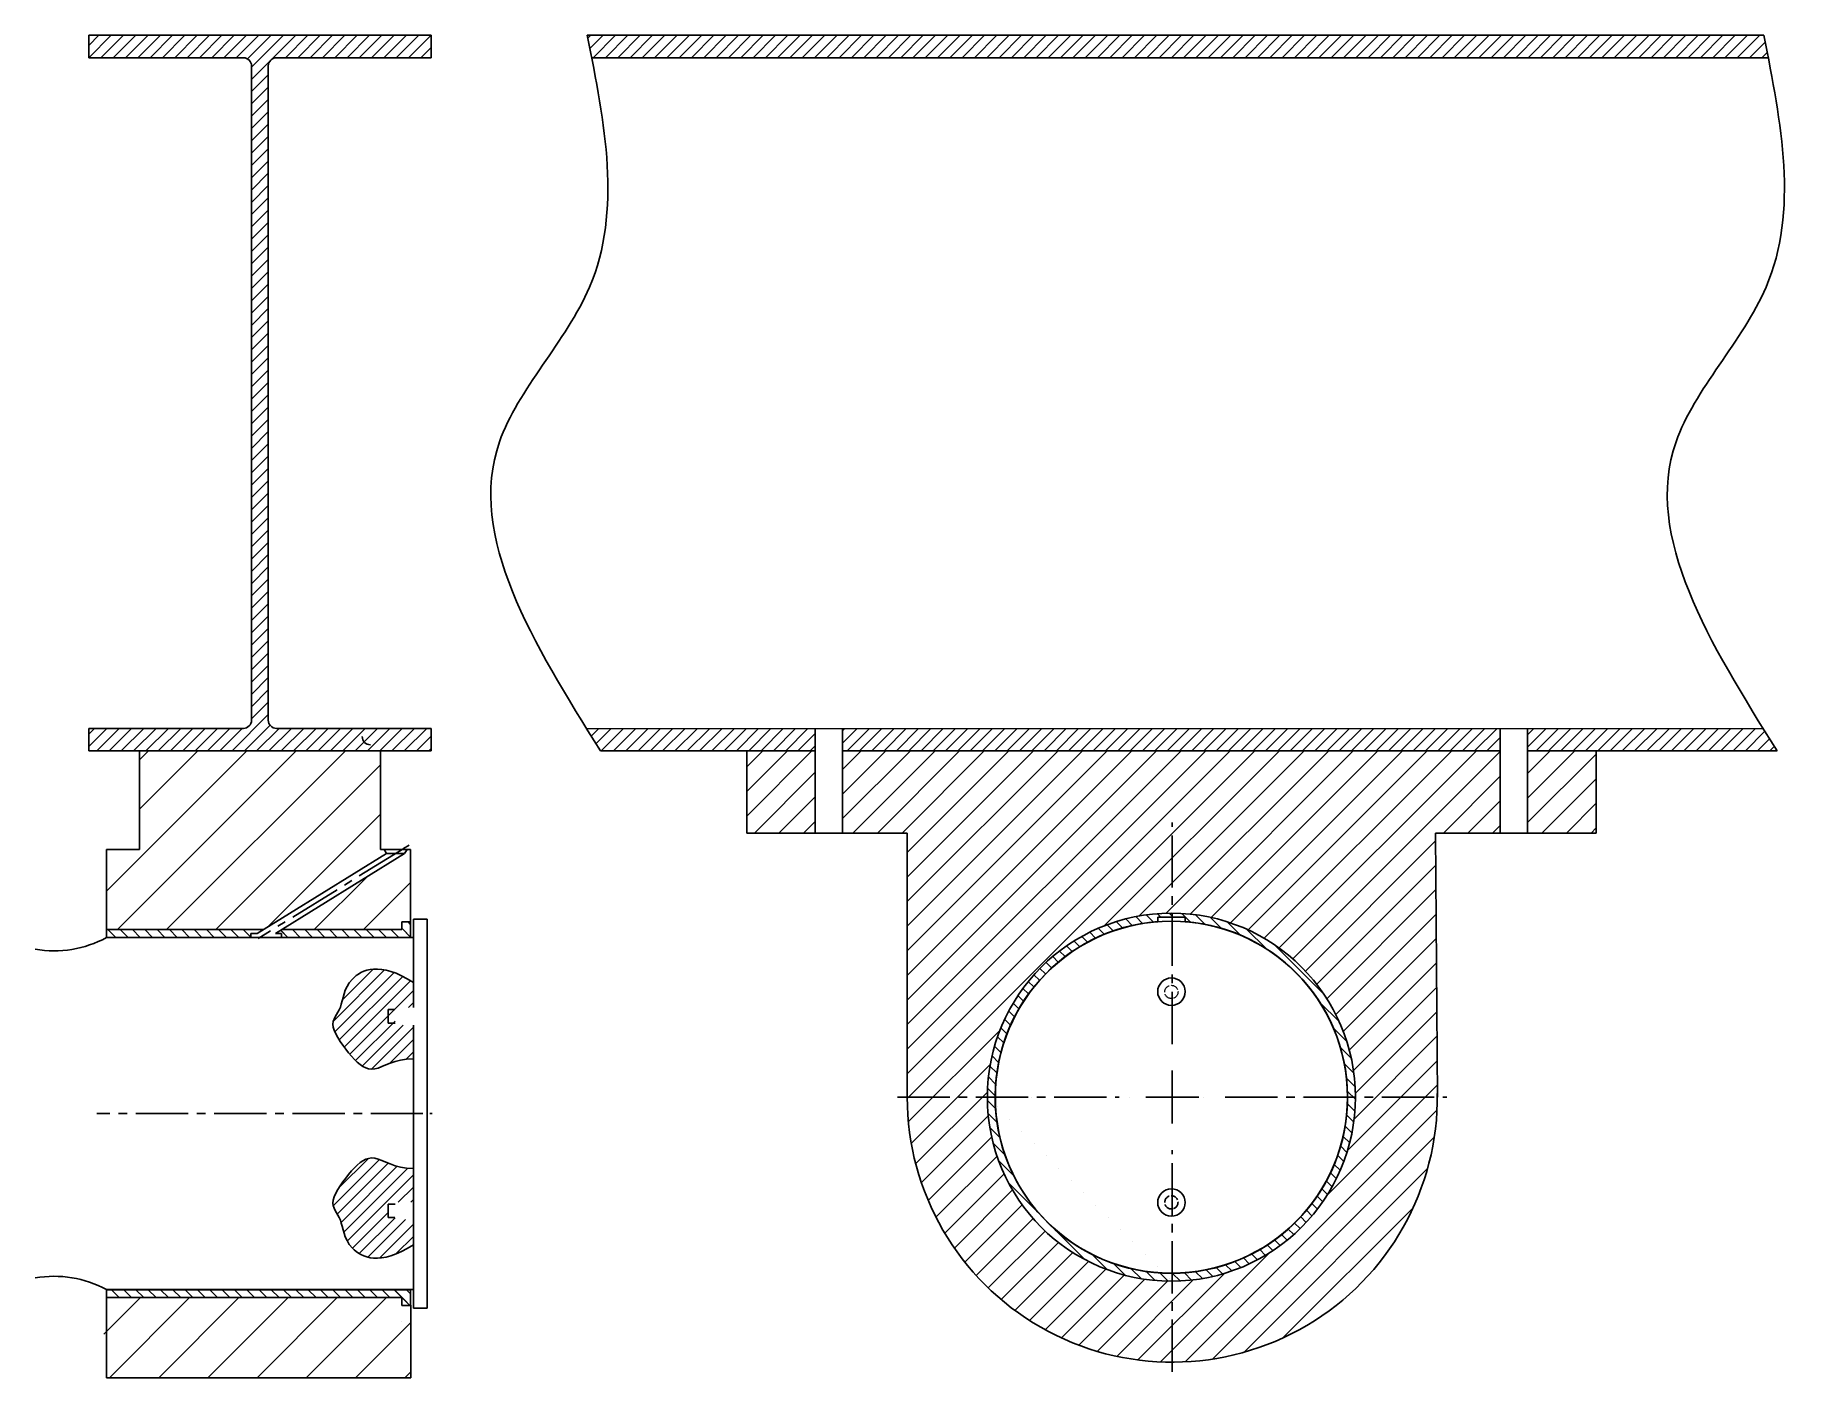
# Model space of a CAD drawing. Header units: millimetres. Extents: x 746 to 14532, y 1262 to 8132.
# Drawn here: x 10588 to 11232, y 6143 to 6633 of the extents above; entities that cross this region are included whole.
import ezdxf

# ---------------------------------------------------------------- set-up
doc = ezdxf.new("R2010")
doc.units = ezdxf.units.MM
doc.linetypes.add('AM_ISO02W050x2', pattern=[3.75, 3, -0.75])
doc.linetypes.add('CENTER2', pattern=[28.575, 19.05, -3.175, 3.175, -3.175])
pattern_1 = [(135, (7836.8546, 4477.285), (-2.245064, -2.245064), [])]
pattern_2 = [(45, (7836.855, 4477.285), (-8.980256, 8.980256), [])]
pattern_3 = [(45, (7836.8546, 4477.285), (-2.245064, 2.245064), [])]
pattern_4 = [(45, (7618.0106, 4483.285), (-4.490128, 4.490128), [])]

# ---------------------------------------------------------------- blocks, each defined once
blk = doc.blocks.new('*U40')
at = {"color": 0, "linetype": 'CENTER2', "transparency": 16777216}
blk.add_line((26.57, 16.44), (-26.57, -16.44), dxfattribs=at)
blk = doc.blocks.new('*U41')
at = {"color": 0, "linetype": 'CENTER2', "transparency": 16777216}
blk.add_line((59.5, 0), (-59.5, 0), dxfattribs=at)
blk = doc.blocks.new('*U47')
at = {"color": 0, "linetype": 'CENTER2', "transparency": 16777216}
for p, q in [((0, 19.35), (0, 100.24)), ((-100.24, 0), (-19.35, 0)), ((19.35, 0), (100.24, 0)), ((0, -100.24), (0, -19.35))]:
    blk.add_line(p, q, dxfattribs=at)
at = {"color": 0, "linetype": 'Continuous', "transparency": 16777216}
for p, q in [((0, -9.67), (0, 9.67)), ((-9.67, 0), (9.67, 0))]:
    blk.add_line(p, q, dxfattribs=at)

msp = doc.modelspace()

# ---------------------------------------------------------------- hatches: boundary and pattern name
h = msp.add_hatch()
h.set_pattern_fill('ANSI31', color=256)
h.paths.add_polyline_path([(10673.06, 6621.752, -0.4142136), (10676.06, 6624.752), (10732.51, 6624.752), (10732.51, 6632.952), (10670.01, 6632.952), (10607.51, 6632.952), (10607.51, 6624.752), (10663.96, 6624.752, -0.4142136), (10666.96, 6621.752), (10666.96, 6382.952, -0.4142136), (10663.96, 6379.952), (10607.51, 6379.952), (10607.51, 6371.752), (10670.01, 6371.752), (10732.51, 6371.752), (10732.51, 6379.952), (10676.06, 6379.952, -0.4142136), (10673.06, 6382.952)])
h = msp.add_hatch()
h.set_pattern_fill('ANSI31', color=256)
edge = h.paths.add_edge_path()
edge.add_line((10872.642, 6379.849), (10789.271, 6379.824))
edge.add_spline(control_points=[(10789.271, 6379.824), (10790.943, 6377.134), (10792.627, 6374.443), (10794.311, 6371.752)], knot_values=[0, 0, 0, 0, 8.1653162, 8.1653162, 8.1653162, 8.1653162], degree=3, periodic=0)
edge.add_line((10794.311, 6371.752), (10872.642, 6371.752))
edge.add_line((10872.642, 6371.752), (10872.642, 6379.849))
h.paths.add_polyline_path([(11122.644, 6379.924), (10882.642, 6379.852), (10882.642, 6371.752), (11122.644, 6371.752)])
edge = h.paths.add_edge_path()
edge.add_line((11218.575, 6379.952), (11132.644, 6379.926))
edge.add_line((11132.644, 6379.926), (11132.644, 6371.752))
edge.add_line((11132.644, 6371.752), (11157.645, 6371.752))
edge.add_line((11157.645, 6371.752), (11223.695, 6371.752))
edge.add_spline(control_points=[(11223.695, 6371.752), (11221.984, 6374.486), (11220.273, 6377.22), (11218.575, 6379.952)], knot_values=[0, 0, 0, 0, 8.2949537, 8.2949537, 8.2949537, 8.2949537], degree=3, periodic=0)
edge = h.paths.add_edge_path()
edge.add_line((11218.861, 6632.952), (10789.477, 6632.952))
edge.add_spline(control_points=[(10789.477, 6632.952), (10790.021, 6630.218), (10790.564, 6627.484), (10791.096, 6624.752)], knot_values=[268.092674, 268.092674, 268.092674, 268.092674, 275.936524, 275.936524, 275.936524, 275.936524], degree=3, periodic=0)
edge.add_line((10791.096, 6624.752), (11220.479, 6624.752))
edge.add_spline(control_points=[(11220.479, 6624.752), (11219.947, 6627.484), (11219.404, 6630.218), (11218.861, 6632.952)], knot_values=[268.092674, 268.092674, 268.092674, 268.092674, 275.936524, 275.936524, 275.936524, 275.936524], degree=3, periodic=0)
h = msp.add_hatch()
h.set_pattern_fill('ANSI31', color=256, scale=4)
h.set_pattern_definition(pattern_2)
h.paths.add_polyline_path([(10714.676, 6335.752), (10714.01, 6335.752), (10714.01, 6371.752), (10626.01, 6371.752), (10626.01, 6335.752), (10622.51, 6335.752), (10617.242, 6335.752), (10614.01, 6335.752), (10614.01, 6306.486), (10618.26, 6306.486), (10621.76, 6306.486), (10671.274, 6306.486), (10716.164, 6334.264)])
h = msp.add_hatch()
h.set_pattern_fill('ANSI31', color=256, scale=2)
h.set_pattern_definition(pattern_4)
h.paths.add_polyline_path([(10872.642, 6371.752), (10847.641, 6371.752), (10847.641, 6341.752), (10872.642, 6341.752)])
h.paths.add_polyline_path([(11157.645, 6371.752), (11132.644, 6371.752), (11132.644, 6341.752), (11157.645, 6341.752)])
h = msp.add_hatch()
h.set_pattern_fill('ANSI31', color=256, scale=2)
h.set_pattern_definition(pattern_4)
edge = h.paths.add_edge_path()
edge.add_line((11122.644, 6371.752), (11099.063, 6371.752))
edge.add_line((11099.063, 6371.752), (10906.223, 6371.752))
edge.add_line((10906.223, 6371.752), (10882.642, 6371.752))
edge.add_line((10882.642, 6371.752), (10882.642, 6341.752))
edge.add_line((10882.642, 6341.752), (10906.223, 6341.752))
edge.add_line((10906.223, 6341.752), (10906.223, 6245.336))
edge.add_line((10906.223, 6245.336), (10935.483, 6245.336))
edge.add_arc((11002.643, 6245.332), 67.16, 0.003333, 179.996667, ccw=False)
edge.add_line((11069.803, 6245.336), (11099.705, 6245.336))
edge.add_line((11099.705, 6245.336), (11099.063, 6341.752))
edge.add_line((11099.063, 6341.752), (11122.644, 6341.752))
edge.add_line((11122.644, 6341.752), (11122.644, 6371.752))
edge = h.paths.add_edge_path()
edge.add_line((10935.483, 6245.336), (10906.223, 6245.336))
edge.add_arc((11002.964, 6245.336), 96.741, 180, 270)
edge.add_line((11002.964, 6148.595), (11002.964, 6178.173))
edge.add_arc((11002.643, 6245.332), 67.16, 179.996667, 270.274133, ccw=False)
edge = h.paths.add_edge_path()
edge.add_line((11099.705, 6245.332), (11099.705, 6245.336))
edge.add_line((11099.705, 6245.336), (11069.803, 6245.336))
edge.add_arc((11002.643, 6245.332), 67.16, -89.725867, 0.003333, ccw=False)
edge.add_line((11002.964, 6178.173), (11002.964, 6148.595))
edge.add_arc((11002.964, 6245.336), 96.741, 270, 359.997671)
h = msp.add_hatch()
h.set_pattern_fill('ANSI31', color=256, scale=4)
h.set_pattern_definition(pattern_2)
h.paths.add_polyline_path([(10718.26, 6306.486), (10721.76, 6306.486), (10721.76, 6309.332), (10725.01, 6309.332), (10725.01, 6335.752), (10724.303, 6335.752), (10722.815, 6334.264), (10677.925, 6306.486)])
h = msp.add_hatch()
h.set_pattern_fill('ANSI31', color=256, angle=90)
h.set_pattern_definition(pattern_1)
h.paths.add_polyline_path([(10725.007, 6309.332), (10721.76, 6309.332), (10721.76, 6306.486), (10677.925, 6306.486), (10675.631, 6305.066), (10677.925, 6303.646), (10721.76, 6303.646), (10725.007, 6303.646)])
h = msp.add_hatch()
h.set_pattern_fill('ANSI31', color=256, angle=90)
h.set_pattern_definition([(135, (7618.0106, 4483.285), (-2.245064, -2.245064), [])])
h.paths.add_polyline_path([(10997.643, 6311.066), (11002.643, 6311.066), (11002.643, 6312.492, 0.4142136), (10935.483, 6245.332, 1), (11069.803, 6245.332, 0.4142136), (11002.643, 6312.492), (11002.643, 6311.066), (11004.392, 6311.066), (11007.643, 6311.066), (11007.643, 6309.582), (11007.643, 6309.452, -25.6870699), (10997.643, 6309.452), (10997.643, 6309.582)])
h = msp.add_hatch()
h.set_pattern_fill('ANSI31', color=256, angle=90)
h.set_pattern_definition(pattern_1)
h.paths.add_polyline_path([(10666.684, 6303.646), (10666.684, 6306.486), (10618.26, 6306.486), (10614.01, 6306.486), (10614.01, 6303.646), (10618.26, 6303.646)])
h.paths.add_polyline_path([(10725.01, 6303.646), (10725.007, 6306.486), (10677.925, 6306.486), (10677.925, 6303.646)])
h = msp.add_hatch()
h.set_pattern_fill('ANSI31', color=256)
h.set_pattern_definition(pattern_3)
edge = h.paths.add_edge_path()
edge.add_spline(control_points=[(10726.01, 6259.377), (10719.064, 6259.377), (10711.158, 6253.056), (10703.883, 6259.061), (10694.079, 6272.334), (10700.404, 6277.074), (10700.404, 6288.767), (10713.688, 6295.088), (10726.01, 6287.187)], knot_values=[0, 0, 0, 0, 1, 2, 3, 4, 5, 6, 6, 6, 6], degree=3, periodic=0)
edge.add_line((10726.01, 6287.187), (10726.01, 6278.007))
edge.add_line((10726.01, 6278.007), (10720.58, 6278.007))
edge.add_line((10720.58, 6278.007), (10719.31, 6277.32))
edge.add_line((10719.31, 6277.32), (10719.31, 6272.345))
edge.add_line((10719.31, 6272.345), (10720.58, 6271.657))
edge.add_line((10720.58, 6271.657), (10726.01, 6271.657))
edge.add_line((10726.01, 6271.657), (10726.01, 6259.377))
h = msp.add_hatch()
h.set_pattern_fill('ANSI31', color=256)
h.set_pattern_definition(pattern_3)
edge = h.paths.add_edge_path()
edge.add_line((10716.806, 6206.316), (10719.303, 6206.316))
edge.add_line((10719.303, 6206.316), (10720.58, 6207.007))
edge.add_line((10720.58, 6207.007), (10726.01, 6207.007))
edge.add_line((10726.01, 6207.007), (10726.01, 6219.288))
edge.add_spline(control_points=[(10726.01, 6219.288), (10719.064, 6219.288), (10711.158, 6225.608), (10703.883, 6219.604), (10694.079, 6206.33), (10700.404, 6201.59), (10700.404, 6189.897), (10713.688, 6183.576), (10726.01, 6191.477)], knot_values=[0, 0, 0, 0, 1, 2, 3, 4, 5, 6, 6, 6, 6], degree=3, periodic=0)
edge.add_line((10726.01, 6191.477), (10726.01, 6200.657))
edge.add_line((10726.01, 6200.657), (10720.58, 6200.657))
edge.add_line((10720.58, 6200.657), (10719.276, 6201.363))
edge.add_line((10719.276, 6201.363), (10716.806, 6201.363))
edge.add_line((10716.806, 6201.363), (10716.806, 6206.316))
h = msp.add_hatch()
h.set_pattern_fill('ANSI31', color=256, scale=4)
h.set_pattern_definition([(45, (7835.908, 4477.285), (-8.980256, 8.980256), [])])
h.paths.add_polyline_path([(10725.037, 6169.343), (10720.814, 6169.332), (10720.814, 6172.178), (10613.064, 6172.178), (10613.064, 6142.912), (10725.064, 6142.912)])
h = msp.add_hatch()
h.set_pattern_fill('ANSI31', color=256, angle=90)
h.set_pattern_definition(pattern_1)
h.paths.add_polyline_path([(10721.76, 6170.332), (10725.01, 6170.332), (10725.01, 6175.018), (10614.01, 6175.018), (10614.01, 6172.178), (10721.76, 6172.178)])
h = msp.add_hatch()
h.set_pattern_fill('ANSI31', color=256, angle=90)
h.set_pattern_definition(pattern_1)
h.paths.add_polyline_path([(10721.76, 6169.332), (10725.01, 6169.339), (10725.01, 6175.025), (10673.336, 6175.018), (10677.925, 6172.178), (10721.76, 6172.178)])

# ---------------------------------------------------------------- linework, layer by layer
for p, q in [((10670.01, 6632.952), (10607.51, 6632.952)), ((10607.51, 6632.952), (10607.51, 6624.752)), ((10670.01, 6632.952), (10732.51, 6632.952)), ((10732.51, 6632.952), (10732.51, 6624.752)), ((10789.477, 6632.952), (11218.861, 6632.952)), ((10607.51, 6624.752), (10663.96, 6624.752)), ((10732.51, 6624.752), (10676.06, 6624.752)), ((10791.096, 6624.752), (11220.479, 6624.752)), ((10666.96, 6382.952), (10666.96, 6621.752)), ((10673.06, 6382.952), (10673.06, 6621.752)), ((10607.51, 6371.752), (10607.51, 6379.952)), ((10607.51, 6379.952), (10663.96, 6379.952)), ((10732.51, 6379.952), (10676.06, 6379.952)), ((10732.51, 6371.752), (10732.51, 6379.952)), ((10789.271, 6379.824), (11218.575, 6379.952)), ((10872.642, 6371.752), (10872.642, 6379.952)), ((10882.642, 6371.752), (10882.642, 6379.952)), ((11122.644, 6371.752), (11122.644, 6379.952)), ((11132.644, 6371.752), (11132.644, 6379.952)), ((10670.01, 6371.752), (10607.51, 6371.752)), ((10626.01, 6335.752), (10626.01, 6371.752)), ((10714.01, 6371.752), (10626.01, 6371.752)), ((10670.01, 6371.752), (10732.51, 6371.752)), ((10714.01, 6335.752), (10714.01, 6371.752)), ((10794.311, 6371.752), (10872.642, 6371.752)), ((10847.641, 6341.752), (10847.641, 6371.752)), ((10847.641, 6371.752), (10872.642, 6371.752)), ((10872.642, 6371.752), (10872.642, 6341.752)), ((10882.642, 6371.752), (10882.642, 6341.752)), ((10882.642, 6371.752), (11122.644, 6371.752)), ((10884.642, 6371.752), (11122.644, 6371.752)), ((11122.644, 6371.752), (11122.644, 6341.752)), ((11132.644, 6371.752), (11132.644, 6341.752)), ((11132.644, 6371.752), (11157.645, 6371.752)), ((11134.644, 6371.752), (11223.695, 6371.752)), ((11157.645, 6341.752), (11157.645, 6371.752)), ((10906.223, 6341.752), (10847.641, 6341.752)), ((10877.297, 6341.752), (10873.297, 6341.752)), ((10906.223, 6245.332), (10906.223, 6341.752)), ((11099.705, 6245.332), (11099.063, 6341.752)), ((11099.063, 6341.752), (11157.645, 6341.752)), ((10614.01, 6335.752), (10614.01, 6306.486)), ((10614.01, 6335.752), (10617.242, 6335.752)), ((10617.242, 6335.752), (10622.51, 6335.752)), ((10626.01, 6335.752), (10622.51, 6335.752)), ((10716.164, 6334.264), (10668.979, 6305.066)), ((10722.815, 6334.264), (10675.631, 6305.066)), ((10714.01, 6335.752), (10725.01, 6335.752)), ((10716.164, 6334.264), (10715.311, 6335.741)), ((10716.164, 6334.264), (10722.815, 6334.264)), ((10722.455, 6336.099), (10724.493, 6337.36)), ((10722.815, 6334.264), (10723.681, 6335.764)), ((10725.01, 6309.332), (10725.01, 6335.752)), ((10721.76, 6306.486), (10721.76, 6309.332)), ((10721.76, 6309.332), (10725.01, 6309.332)), ((10725.01, 6303.646), (10725.004, 6309.332)), ((10726.01, 6310.332), (10726.01, 6303.646)), ((10726.01, 6310.332), (10731.01, 6310.332)), ((10731.01, 6310.332), (10731.01, 6280.547)), ((10731.01, 6239.332), (10731.01, 6310.319)), ((10997.643, 6309.582), (10997.643, 6311.066)), ((10997.643, 6311.066), (11004.392, 6311.066)), ((10997.643, 6309.582), (10997.643, 6309.452)), ((11004.392, 6311.066), (11007.643, 6311.066)), ((11007.643, 6309.582), (11007.643, 6311.066)), ((11007.643, 6309.582), (11007.643, 6309.452)), ((10618.26, 6306.486), (10614.01, 6306.486)), ((10614.01, 6306.486), (10614.01, 6303.646)), ((10618.26, 6306.486), (10614.01, 6306.486)), ((10614.01, 6306.486), (10614.01, 6303.646)), ((10614.01, 6303.646), (10618.26, 6303.646)), ((10726.01, 6303.582), (10614.01, 6303.582)), ((10726.01, 6303.582), (10614.01, 6303.582)), ((10726.01, 6303.582), (10614.01, 6303.582)), ((10618.26, 6306.486), (10621.76, 6306.486)), ((10618.26, 6303.646), (10621.76, 6303.646)), ((10671.274, 6306.486), (10621.76, 6306.486)), ((10671.274, 6306.486), (10621.76, 6306.486)), ((10621.76, 6303.646), (10666.684, 6303.646)), ((10666.684, 6303.646), (10666.684, 6305.066)), ((10666.684, 6305.066), (10668.979, 6305.066)), ((10677.925, 6305.066), (10675.631, 6305.066)), ((10718.26, 6306.486), (10677.925, 6306.486)), ((10718.26, 6306.486), (10677.925, 6306.486)), ((10677.925, 6303.646), (10677.925, 6305.066)), ((10677.925, 6303.646), (10680.226, 6303.646)), ((10680.226, 6303.646), (10718.26, 6303.646)), ((10721.76, 6306.486), (10718.26, 6306.486)), ((10718.26, 6303.646), (10721.76, 6303.646)), ((10721.76, 6303.646), (10725.01, 6303.646)), ((10726.01, 6303.646), (10726.01, 6278.801)), ((10726.01, 6303.582), (10726.01, 6278.801)), ((10726.01, 6303.582), (10726.01, 6278.801)), ((10716.806, 6272.349), (10716.806, 6277.301)), ((10719.282, 6277.301), (10716.806, 6277.301)), ((10726.01, 6278.801), (10726.01, 6278.007)), ((10719.306, 6272.349), (10716.806, 6272.349)), ((10726.01, 6271.657), (10726.01, 6270.863)), ((10726.01, 6270.863), (10726.01, 6175.082)), ((10726.01, 6270.863), (10726.01, 6175.082)), ((10726.01, 6270.863), (10726.01, 6168.346)), ((10731.01, 6269.117), (10731.01, 6239.332)), ((10938.328, 6245.332), (10938.393, 6245.332)), ((11066.893, 6245.332), (11066.958, 6245.332)), ((10726.01, 6239.332), (10727.01, 6239.332)), ((10731.01, 6239.332), (10731.01, 6168.346)), ((10732.01, 6239.332), (10732.904, 6239.332)), ((10719.306, 6206.316), (10716.806, 6206.316)), ((10716.806, 6206.316), (10716.806, 6201.363)), ((10719.282, 6201.363), (10716.806, 6201.363)), ((10726.01, 6175.082), (10614.01, 6175.082)), ((10726.01, 6175.082), (10614.01, 6175.082)), ((10726.01, 6175.082), (10614.01, 6175.082)), ((10614.01, 6175.018), (10725.01, 6175.018)), ((10614.01, 6172.178), (10614.01, 6175.018)), ((10614.01, 6172.178), (10614.01, 6175.018)), ((10721.76, 6172.178), (10614.01, 6172.178)), ((10614.01, 6142.912), (10614.01, 6172.178)), ((10721.76, 6172.178), (10721.76, 6169.332)), ((10725.01, 6169.341), (10725.01, 6175.018)), ((10725.01, 6169.341), (10721.76, 6169.332)), ((10725.037, 6169.343), (10725.064, 6142.912)), ((10726.01, 6168.346), (10731.01, 6168.346)), ((10721.76, 6163.33), (10721.76, 6163.326)), ((10725.064, 6142.912), (10614.01, 6142.912))]:
    msp.add_line(p, q)
for centre, radius in [((11002.643, 6245.332), 67.16), ((11002.643, 6245.332), 64.25), ((11002.643, 6283.839), 5.001), ((11002.643, 6206.857), 5.001)]:
    msp.add_circle(centre, radius)
at = {"linetype": 'AM_ISO02W050x2', "lineweight": 15}
msp.add_circle((11002.643, 6283.736), 2.417, dxfattribs=at)
at = {"linetype": 'AM_ISO02W050x2'}
msp.add_circle((11002.643, 6206.929), 2.417, dxfattribs=at)
for centre, radius, start, end in [((10663.96, 6621.752), 3, 0, 90), ((10676.06, 6621.752), 3, 90, 180), ((10663.96, 6382.952), 3, 270, 0), ((10676.06, 6382.952), 3, 180, 270), ((10710.335, 6376.952), 3, 180, 270), ((11002.643, 6245.332), 64.315, 94.458808, 85.541192), ((10594.917, 6338.731), 40, 260.05645, 298.510655), ((11002.964, 6245.336), 96.741, 180, 0.766089), ((10594.917, 6139.933), 40, 61.489345, 99.94355)]:
    msp.add_arc(centre, radius, start, end)
for points in [[(10794.311, 6371.752), (10757.434, 6484.549), (10790.28, 6541.018), (10789.477, 6632.952)], [(11223.695, 6371.752), (11186.817, 6484.549), (11219.663, 6541.018), (11218.861, 6632.952)]]:
    msp.add_spline(points, degree=3)
for points in [[(10726.01, 6287.187), (10713.688, 6295.088), (10700.404, 6288.767), (10700.404, 6277.074), (10694.079, 6272.334), (10703.883, 6259.061), (10711.158, 6253.056), (10719.064, 6259.377), (10726.01, 6259.377)], [(10726.01, 6191.477), (10713.688, 6183.576), (10700.404, 6189.897), (10700.404, 6201.59), (10694.079, 6206.33), (10703.883, 6219.604), (10711.158, 6225.608), (10719.064, 6219.288), (10726.01, 6219.288)]]:
    msp.add_open_spline(points, degree=3)

# ---------------------------------------------------------------- block references
at = {"linetype": 'CENTER2'}
for name, p in [('*U47', (11002.964, 6245.336)), ('*U40', (10695.897, 6319.665)), ('*U41', (10670.01, 6239.332))]:
    msp.add_blockref(name, p, dxfattribs=at)

doc.saveas('drawing.dxf')
